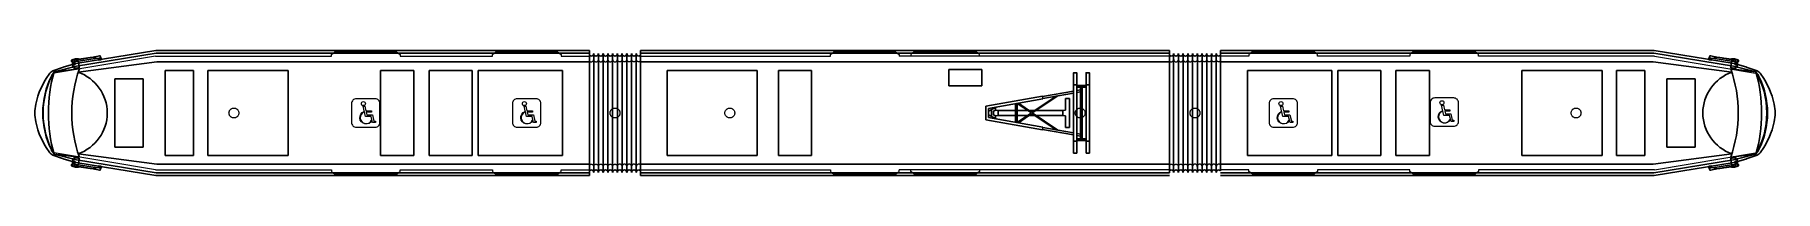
# Model space of a CAD drawing. Header units: metres. Extents: x -32.6 to 4.2, y -1.3 to 1.3.
import ezdxf

# ---------------------------------------------------------------- set-up
doc = ezdxf.new("R2010")
doc.units = ezdxf.units.M
doc.header["$MEASUREMENT"] = 0
doc.linetypes.add('DGN Style 2', pattern=[302.744489, 181.646694, -121.097796])

msp = doc.modelspace()

# ---------------------------------------------------------------- linework, layer by layer
at = {"color": 1, "linetype": 'DGN Style 2', "lineweight": 0}
for p, q in [((-30.008, 1.203), (-32.143, 0.843)), ((-19.76, 1.203), (-15.75, 1.203)), ((-12.6, 1.203), (-14.3, 1.203)), ((-8.59, 1.203), (-12.6, 1.203)), ((1.659, 1.203), (3.793, 0.843)), ((-30.008, -1.203), (-32.143, -0.843)), ((1.659, -1.203), (3.793, -0.843)), ((-19.76, -1.203), (-15.75, -1.203)), ((-12.6, -1.203), (-14.3, -1.203)), ((-8.59, -1.203), (-12.6, -1.203))]:
    msp.add_line(p, q, dxfattribs=at)
for p, q in [((-31.781, 1.114), (-31.782, 1.111)), ((-31.782, 1.111), (-31.782, 1.109)), ((-31.782, 1.109), (-31.782, 1.108)), ((-31.782, 1.108), (-31.782, 1.107)), ((-31.782, 1.107), (-31.782, 1.103)), ((-31.782, 1.103), (-31.782, 1.099)), ((-31.779, 1.117), (-31.781, 1.114)), ((-31.781, 1.114), (-31.781, 1.114)), ((-31.778, 1.119), (-31.779, 1.118)), ((-31.779, 1.118), (-31.779, 1.117)), ((-31.777, 1.12), (-31.778, 1.119)), ((-31.775, 1.122), (-31.777, 1.12)), ((-31.773, 1.123), (-31.775, 1.122)), ((-31.772, 1.124), (-31.773, 1.123)), ((-31.768, 1.125), (-31.772, 1.124)), ((-31.766, 1.125), (-31.768, 1.125)), ((-31.764, 1.126), (-31.766, 1.125)), ((-31.758, 1.126), (-31.764, 1.126)), ((-31.762, 1.111), (-31.763, 1.11)), ((-31.763, 1.11), (-31.763, 1.11)), ((-31.763, 1.11), (-31.763, 1.105)), ((-31.763, 1.105), (-31.762, 1.101)), ((-31.761, 1.114), (-31.762, 1.111)), ((-31.759, 1.119), (-31.761, 1.116)), ((-31.761, 1.116), (-31.761, 1.115)), ((-31.761, 1.115), (-31.761, 1.114)), ((-31.758, 1.12), (-31.759, 1.119)), ((-31.756, 1.126), (-31.758, 1.126)), ((-31.755, 1.123), (-31.758, 1.12)), ((-31.752, 1.126), (-31.756, 1.126)), ((-31.751, 1.125), (-31.755, 1.123)), ((-31.755, 1.123), (-31.755, 1.123)), ((-31.747, 1.127), (-31.752, 1.126)), ((-31.75, 1.125), (-31.751, 1.125)), ((-31.749, 1.125), (-31.75, 1.125)), ((-31.747, 1.126), (-31.749, 1.125)), ((-31.745, 1.127), (-31.747, 1.127)), ((-31.746, 1.126), (-31.747, 1.126)), ((-31.744, 1.127), (-31.746, 1.126)), ((-31.743, 1.128), (-31.745, 1.127)), ((-31.743, 1.127), (-31.744, 1.127)), ((-31.719, 1.139), (-31.743, 1.134)), ((-31.74, 1.128), (-31.743, 1.128)), ((-31.74, 1.127), (-31.743, 1.127)), ((-31.738, 1.123), (-31.743, 1.123)), ((-31.738, 1.129), (-31.74, 1.128)), ((-31.739, 1.127), (-31.74, 1.127)), ((-31.736, 1.127), (-31.739, 1.127)), ((-31.736, 1.129), (-31.738, 1.129)), ((-31.734, 1.124), (-31.738, 1.123)), ((-31.735, 1.13), (-31.736, 1.129)), ((-31.735, 1.127), (-31.736, 1.127)), ((-31.733, 1.131), (-31.735, 1.13)), ((-31.731, 1.127), (-31.735, 1.127)), ((-31.72, 1.125), (-31.734, 1.124)), ((-31.73, 1.132), (-31.733, 1.131)), ((-31.729, 1.127), (-31.731, 1.127)), ((-31.729, 1.132), (-31.73, 1.132)), ((-31.727, 1.134), (-31.729, 1.132)), ((-31.725, 1.128), (-31.729, 1.127)), ((-31.726, 1.134), (-31.727, 1.134)), ((-31.723, 1.136), (-31.726, 1.134)), ((-31.724, 1.128), (-31.725, 1.128)), ((-31.719, 1.129), (-31.724, 1.128)), ((-31.716, 1.137), (-31.723, 1.136)), ((-31.706, 1.126), (-31.72, 1.125)), ((-31.719, 1.126), (-31.72, 1.125)), ((-31.711, 1.141), (-31.719, 1.139)), ((-31.716, 1.129), (-31.719, 1.129)), ((-31.718, 1.127), (-31.719, 1.126)), ((-31.717, 1.128), (-31.718, 1.127)), ((-31.716, 1.128), (-31.717, 1.128)), ((-31.709, 1.138), (-31.716, 1.137)), ((-31.713, 1.13), (-31.716, 1.129)), ((-31.715, 1.129), (-31.716, 1.128)), ((-31.714, 1.129), (-31.715, 1.129)), ((-31.713, 1.13), (-31.714, 1.129)), ((-31.708, 1.131), (-31.713, 1.13)), ((-31.697, 1.143), (-31.711, 1.141)), ((-31.702, 1.139), (-31.709, 1.138)), ((-31.707, 1.131), (-31.708, 1.131)), ((-31.703, 1.132), (-31.707, 1.131)), ((-31.69, 1.128), (-31.706, 1.126)), ((-31.698, 1.134), (-31.703, 1.132)), ((-31.703, 1.132), (-31.703, 1.132)), ((-31.697, 1.139), (-31.702, 1.139)), ((-31.698, 1.127), (-31.699, 1.127)), ((-31.693, 1.136), (-31.698, 1.134)), ((-31.697, 1.129), (-31.698, 1.127)), ((-31.697, 1.143), (-31.685, 1.144)), ((-31.697, 1.143), (-31.697, 1.143)), ((-31.693, 1.139), (-31.697, 1.139)), ((-31.696, 1.131), (-31.697, 1.129)), ((-31.695, 1.131), (-31.696, 1.131)), ((-31.692, 1.134), (-31.695, 1.132)), ((-31.695, 1.132), (-31.695, 1.131)), ((-31.689, 1.138), (-31.693, 1.139)), ((-31.689, 1.138), (-31.693, 1.136)), ((-31.69, 1.136), (-31.692, 1.134)), ((-31.689, 1.137), (-31.69, 1.136)), ((-31.674, 1.129), (-31.69, 1.128)), ((-31.689, 1.138), (-31.689, 1.137)), ((-31.685, 1.144), (-31.685, 1.144)), ((-31.685, 1.144), (-31.681, 1.144)), ((-31.681, 1.144), (-31.681, 1.144)), ((-31.681, 1.144), (-31.679, 1.144)), ((-31.676, 1.144), (-31.679, 1.144)), ((-31.676, 1.144), (-31.664, 1.145)), ((-31.66, 1.131), (-31.674, 1.129)), ((-31.663, 1.145), (-31.664, 1.145)), ((-31.663, 1.145), (-31.658, 1.145)), ((-31.653, 1.131), (-31.66, 1.131)), ((-31.647, 1.145), (-31.658, 1.145)), ((-31.651, 1.132), (-31.653, 1.131)), ((-31.642, 1.133), (-31.651, 1.132)), ((-31.633, 1.144), (-31.647, 1.145)), ((-31.641, 1.133), (-31.642, 1.133)), ((-31.633, 1.134), (-31.641, 1.133)), ((-31.633, 1.144), (-31.633, 1.134)), ((-31.631, 1.134), (-31.633, 1.134)), ((-31.622, 1.136), (-31.631, 1.134)), ((-31.279, 1.151), (-31.63, 1.099)), ((-31.62, 1.136), (-31.622, 1.136)), ((-31.613, 1.137), (-31.62, 1.136)), ((-31.609, 1.138), (-31.613, 1.137)), ((-31.597, 1.139), (-31.609, 1.138)), ((-31.584, 1.141), (-31.597, 1.139)), ((-31.572, 1.143), (-31.584, 1.141)), ((-31.554, 1.145), (-31.572, 1.143)), ((-31.536, 1.148), (-31.554, 1.145)), ((-31.518, 1.151), (-31.536, 1.148)), ((-31.474, 1.157), (-31.518, 1.151)), ((-31.469, 1.158), (-31.474, 1.157)), ((-31.464, 1.159), (-31.469, 1.158)), ((-31.459, 1.16), (-31.464, 1.159)), ((-31.453, 1.161), (-31.459, 1.16)), ((-31.447, 1.162), (-31.453, 1.161)), ((-31.442, 1.163), (-31.447, 1.162)), ((-31.437, 1.164), (-31.442, 1.163)), ((-31.432, 1.165), (-31.437, 1.164)), ((-31.428, 1.165), (-31.432, 1.165)), ((-31.385, 1.172), (-31.428, 1.165)), ((-31.377, 1.173), (-31.385, 1.172)), ((-31.368, 1.175), (-31.377, 1.173)), ((-31.368, 1.175), (-31.321, 1.182)), ((-31.303, 1.184), (-31.321, 1.182)), ((-31.286, 1.187), (-31.303, 1.184)), ((-31.285, 1.187), (-31.286, 1.187)), ((-31.283, 1.186), (-31.285, 1.187)), ((-31.282, 1.188), (-31.283, 1.187)), ((-31.283, 1.187), (-31.283, 1.186)), ((-31.283, 1.186), (-31.283, 1.185)), ((-31.283, 1.185), (-31.283, 1.186)), ((-31.281, 1.183), (-31.283, 1.185)), ((-31.192, 1.208), (-31.282, 1.188)), ((-31.281, 1.183), (-31.281, 1.183)), ((-31.281, 1.183), (-31.281, 1.182)), ((-31.281, 1.182), (-31.277, 1.154)), ((-31.278, 1.151), (-31.279, 1.151)), ((-31.277, 1.152), (-31.278, 1.151)), ((-31.277, 1.154), (-31.277, 1.153)), ((-31.277, 1.153), (-31.277, 1.152)), ((-31.275, 1.151), (-31.277, 1.152)), ((-31.274, 1.151), (-31.275, 1.151)), ((-31.274, 1.151), (-31.194, 1.159)), ((-31.154, 1.155), (-31.21, 1.146)), ((-31.207, 1.152), (-31.21, 1.151)), ((-31.21, 1.146), (-31.21, 1.151)), ((-31.209, 1.137), (-31.21, 1.151)), ((-31.209, 1.132), (-31.21, 1.146)), ((-31.21, 1.132), (-31.21, 1.137)), ((-31.209, 1.137), (-31.21, 1.137)), ((-31.209, 1.132), (-31.21, 1.132)), ((-31.203, 1.125), (-31.21, 1.132)), ((-31.151, 1.141), (-31.209, 1.132)), ((-31.209, 1.132), (-31.209, 1.137)), ((-31.207, 1.152), (-31.207, 1.158)), ((-31.206, 1.148), (-31.207, 1.152)), ((-31.158, 1.156), (-31.206, 1.148)), ((-31.202, 1.115), (-31.203, 1.125)), ((-31.153, 1.123), (-31.202, 1.115)), ((-31.194, 1.159), (-31.184, 1.16)), ((-31.189, 1.209), (-31.192, 1.208)), ((-31.159, 1.159), (-31.162, 1.18)), ((-31.155, 1.16), (-31.159, 1.159)), ((-31.158, 1.156), (-31.159, 1.159)), ((-31.151, 1.146), (-31.155, 1.16)), ((-31.154, 1.155), (-31.155, 1.16)), ((-31.151, 1.141), (-31.154, 1.155)), ((-31.15, 1.141), (-31.154, 1.133)), ((-31.153, 1.123), (-31.154, 1.133)), ((-31.151, 1.141), (-31.151, 1.146)), ((-31.15, 1.141), (-31.151, 1.146)), ((-31.151, 1.146), (-31.151, 1.146)), ((-31.15, 1.141), (-31.151, 1.141)), ((-20.84, 1.325), (-20.84, -1.325)), ((-20.75, 1.255), (-20.75, -1.255)), ((-20.65, 1.255), (-20.65, -1.255)), ((-20.55, 1.255), (-20.55, -1.255)), ((-20.45, 1.255), (-20.45, -1.255)), ((-20.35, 1.255), (-20.35, -1.255)), ((-20.25, 1.255), (-20.25, -1.255)), ((-20.15, 1.255), (-20.15, -1.255)), ((-20.05, 1.255), (-20.05, -1.255)), ((-19.95, 1.255), (-19.95, -1.255)), ((-19.85, 1.255), (-19.85, -1.255)), ((-19.76, 1.325), (-19.76, -1.325)), ((-19.76, 1.325), (-8.59, 1.325)), ((-8.59, 1.325), (-8.59, -1.268)), ((-8.5, 1.255), (-8.5, -1.255)), ((-8.4, 1.255), (-8.4, -1.255)), ((-8.3, 1.255), (-8.3, -1.255)), ((-8.2, 1.255), (-8.2, -1.255)), ((-8.1, 1.255), (-8.1, -1.255)), ((-8, 1.255), (-8, -1.255)), ((-7.9, 1.255), (-7.9, -1.255)), ((-7.8, 1.255), (-7.8, -1.255)), ((-7.7, 1.255), (-7.7, -1.255)), ((-7.6, 1.255), (-7.6, -1.255)), ((-7.51, 1.325), (-7.51, -1.225)), ((2.8, 1.141), (2.801, 1.146)), ((2.8, 1.141), (2.804, 1.133)), ((2.8, 1.141), (2.801, 1.141)), ((2.801, 1.141), (2.805, 1.155)), ((2.801, 1.141), (2.802, 1.146)), ((2.801, 1.146), (2.802, 1.146)), ((2.801, 1.141), (2.859, 1.132)), ((2.802, 1.146), (2.805, 1.16)), ((2.803, 1.123), (2.804, 1.133)), ((2.803, 1.123), (2.853, 1.115)), ((2.805, 1.16), (2.809, 1.159)), ((2.805, 1.155), (2.805, 1.16)), ((2.805, 1.155), (2.86, 1.146)), ((2.808, 1.156), (2.809, 1.159)), ((2.808, 1.156), (2.857, 1.148)), ((2.809, 1.159), (2.813, 1.18)), ((2.845, 1.159), (2.834, 1.16)), ((2.839, 1.209), (2.843, 1.208)), ((2.843, 1.208), (2.932, 1.188)), ((2.924, 1.151), (2.845, 1.159)), ((2.853, 1.125), (2.86, 1.132)), ((2.853, 1.115), (2.853, 1.125)), ((2.857, 1.152), (2.858, 1.158)), ((2.857, 1.148), (2.857, 1.152)), ((2.857, 1.152), (2.861, 1.151)), ((2.859, 1.132), (2.86, 1.146)), ((2.859, 1.132), (2.86, 1.137)), ((2.859, 1.132), (2.86, 1.132)), ((2.86, 1.146), (2.861, 1.151)), ((2.86, 1.137), (2.861, 1.151)), ((2.86, 1.132), (2.861, 1.137)), ((2.86, 1.137), (2.861, 1.137)), ((2.924, 1.151), (2.926, 1.151)), ((2.926, 1.151), (2.927, 1.152)), ((2.931, 1.182), (2.927, 1.154)), ((2.927, 1.154), (2.927, 1.153)), ((2.927, 1.153), (2.927, 1.152)), ((2.927, 1.152), (2.928, 1.151)), ((2.928, 1.151), (2.929, 1.151)), ((2.929, 1.151), (3.281, 1.099)), ((2.932, 1.183), (2.931, 1.183)), ((2.931, 1.183), (2.931, 1.182)), ((2.932, 1.188), (2.933, 1.187)), ((2.932, 1.183), (2.933, 1.185)), ((2.933, 1.187), (2.933, 1.186)), ((2.933, 1.186), (2.933, 1.185)), ((2.933, 1.185), (2.934, 1.186)), ((2.934, 1.186), (2.935, 1.187)), ((2.935, 1.187), (2.936, 1.187)), ((2.936, 1.187), (2.953, 1.184)), ((2.953, 1.184), (2.971, 1.182)), ((3.019, 1.175), (2.971, 1.182)), ((3.019, 1.175), (3.027, 1.173)), ((3.027, 1.173), (3.036, 1.172)), ((3.036, 1.172), (3.078, 1.165)), ((3.078, 1.165), (3.083, 1.165)), ((3.083, 1.165), (3.087, 1.164)), ((3.087, 1.164), (3.092, 1.163)), ((3.092, 1.163), (3.098, 1.162)), ((3.098, 1.162), (3.103, 1.161)), ((3.103, 1.161), (3.109, 1.16)), ((3.109, 1.16), (3.114, 1.159)), ((3.114, 1.159), (3.119, 1.158)), ((3.119, 1.158), (3.124, 1.157)), ((3.124, 1.157), (3.168, 1.151)), ((3.168, 1.151), (3.186, 1.148)), ((3.186, 1.148), (3.205, 1.145)), ((3.205, 1.145), (3.222, 1.143)), ((3.222, 1.143), (3.235, 1.141)), ((3.235, 1.141), (3.247, 1.139)), ((3.247, 1.139), (3.259, 1.138)), ((3.259, 1.138), (3.263, 1.137)), ((3.263, 1.137), (3.27, 1.136)), ((3.27, 1.136), (3.272, 1.136)), ((3.272, 1.136), (3.281, 1.134)), ((3.281, 1.134), (3.283, 1.134)), ((3.284, 1.144), (3.283, 1.134)), ((3.283, 1.134), (3.292, 1.133)), ((3.284, 1.144), (3.297, 1.145)), ((3.292, 1.133), (3.301, 1.132)), ((3.292, 1.133), (3.292, 1.133)), ((3.297, 1.145), (3.309, 1.145)), ((3.301, 1.132), (3.304, 1.131)), ((3.304, 1.131), (3.31, 1.131)), ((3.313, 1.145), (3.309, 1.145)), ((3.31, 1.131), (3.324, 1.129)), ((3.313, 1.145), (3.314, 1.145)), ((3.326, 1.144), (3.314, 1.145)), ((3.324, 1.129), (3.341, 1.128)), ((3.326, 1.144), (3.329, 1.144)), ((3.331, 1.144), (3.329, 1.144)), ((3.331, 1.144), (3.332, 1.144)), ((3.336, 1.144), (3.332, 1.144)), ((3.336, 1.144), (3.336, 1.144)), ((3.347, 1.143), (3.336, 1.144)), ((3.339, 1.138), (3.343, 1.139)), ((3.339, 1.138), (3.339, 1.137)), ((3.339, 1.138), (3.344, 1.136)), ((3.339, 1.137), (3.34, 1.136)), ((3.34, 1.136), (3.343, 1.134)), ((3.341, 1.128), (3.356, 1.126)), ((3.343, 1.139), (3.348, 1.139)), ((3.343, 1.134), (3.345, 1.132)), ((3.344, 1.136), (3.349, 1.134)), ((3.345, 1.132), (3.345, 1.131)), ((3.345, 1.131), (3.346, 1.131)), ((3.346, 1.131), (3.347, 1.129)), ((3.347, 1.143), (3.348, 1.143)), ((3.347, 1.129), (3.349, 1.127)), ((3.348, 1.143), (3.361, 1.141)), ((3.348, 1.139), (3.352, 1.139)), ((3.349, 1.134), (3.353, 1.132)), ((3.349, 1.127), (3.349, 1.127)), ((3.352, 1.139), (3.359, 1.138)), ((3.353, 1.132), (3.358, 1.131)), ((3.353, 1.132), (3.353, 1.132)), ((3.356, 1.126), (3.371, 1.125)), ((3.358, 1.131), (3.363, 1.13)), ((3.358, 1.131), (3.358, 1.131)), ((3.359, 1.138), (3.366, 1.137)), ((3.361, 1.141), (3.369, 1.139)), ((3.363, 1.13), (3.366, 1.129)), ((3.363, 1.13), (3.365, 1.129)), ((3.365, 1.129), (3.366, 1.129)), ((3.366, 1.137), (3.373, 1.136)), ((3.366, 1.129), (3.369, 1.129)), ((3.366, 1.129), (3.367, 1.128)), ((3.367, 1.128), (3.368, 1.128)), ((3.368, 1.128), (3.369, 1.127)), ((3.369, 1.139), (3.393, 1.134)), ((3.369, 1.129), (3.374, 1.128)), ((3.369, 1.127), (3.37, 1.126)), ((3.37, 1.126), (3.371, 1.125)), ((3.371, 1.125), (3.384, 1.124)), ((3.373, 1.136), (3.376, 1.134)), ((3.374, 1.128), (3.375, 1.128)), ((3.375, 1.128), (3.38, 1.127)), ((3.376, 1.134), (3.377, 1.134)), ((3.377, 1.134), (3.38, 1.132)), ((3.38, 1.132), (3.383, 1.131)), ((3.38, 1.132), (3.38, 1.132)), ((3.38, 1.127), (3.381, 1.127)), ((3.381, 1.127), (3.385, 1.127)), ((3.383, 1.131), (3.385, 1.13)), ((3.384, 1.124), (3.389, 1.123)), ((3.385, 1.13), (3.386, 1.129)), ((3.385, 1.127), (3.386, 1.127)), ((3.386, 1.129), (3.388, 1.129)), ((3.386, 1.127), (3.389, 1.127)), ((3.388, 1.129), (3.391, 1.128)), ((3.389, 1.127), (3.39, 1.127)), ((3.389, 1.123), (3.393, 1.123)), ((3.39, 1.127), (3.393, 1.127)), ((3.391, 1.128), (3.393, 1.128)), ((3.393, 1.128), (3.395, 1.127)), ((3.393, 1.127), (3.395, 1.127)), ((3.395, 1.127), (3.397, 1.127)), ((3.395, 1.127), (3.396, 1.126)), ((3.396, 1.126), (3.397, 1.126)), ((3.397, 1.127), (3.402, 1.126)), ((3.397, 1.126), (3.399, 1.125)), ((3.399, 1.125), (3.401, 1.125)), ((3.401, 1.125), (3.401, 1.125)), ((3.401, 1.125), (3.405, 1.123)), ((3.402, 1.126), (3.407, 1.126)), ((3.405, 1.123), (3.405, 1.123)), ((3.405, 1.123), (3.409, 1.12)), ((3.407, 1.126), (3.409, 1.126)), ((3.409, 1.126), (3.414, 1.126)), ((3.409, 1.12), (3.409, 1.119)), ((3.409, 1.119), (3.411, 1.116)), ((3.411, 1.116), (3.411, 1.115)), ((3.411, 1.115), (3.412, 1.114)), ((3.412, 1.114), (3.413, 1.111)), ((3.413, 1.111), (3.413, 1.11)), ((3.413, 1.11), (3.413, 1.11)), ((3.413, 1.11), (3.413, 1.105)), ((3.413, 1.105), (3.413, 1.101)), ((3.414, 1.126), (3.416, 1.125)), ((3.416, 1.125), (3.418, 1.125)), ((3.418, 1.125), (3.422, 1.124)), ((3.422, 1.124), (3.423, 1.123)), ((3.423, 1.123), (3.425, 1.122)), ((3.425, 1.122), (3.428, 1.12)), ((3.428, 1.12), (3.428, 1.119)), ((3.428, 1.119), (3.429, 1.118)), ((3.429, 1.118), (3.43, 1.117)), ((3.43, 1.117), (3.431, 1.114)), ((3.431, 1.114), (3.432, 1.111)), ((3.431, 1.114), (3.431, 1.114)), ((3.432, 1.111), (3.432, 1.109)), ((3.432, 1.109), (3.432, 1.108)), ((3.432, 1.108), (3.433, 1.107)), ((3.433, 1.103), (3.432, 1.099)), ((3.433, 1.107), (3.433, 1.103)), ((-32.149, 0.872), (-31.677, 0.988)), ((-32.149, 0.872), (-31.615, 0.933)), ((-31.782, 1.099), (-31.78, 1.094)), ((-31.78, 1.094), (-31.779, 1.094)), ((-31.779, 1.094), (-31.777, 1.091)), ((-31.777, 1.091), (-31.776, 1.089)), ((-31.776, 1.089), (-31.775, 1.088)), ((-31.773, 1.086), (-31.775, 1.088)), ((-31.773, 1.086), (-31.773, 1.086)), ((-31.771, 1.083), (-31.773, 1.086)), ((-31.769, 1.081), (-31.771, 1.083)), ((-31.766, 1.078), (-31.769, 1.081)), ((-31.766, 1.079), (-31.766, 1.077)), ((-31.766, 1.077), (-31.761, 1.072)), ((-31.762, 1.101), (-31.762, 1.099)), ((-31.762, 1.099), (-31.761, 1.097)), ((-31.761, 1.097), (-31.759, 1.095)), ((-31.761, 1.072), (-31.76, 1.07)), ((-31.76, 1.07), (-31.757, 1.065)), ((-31.76, 1.07), (-31.758, 1.041)), ((-31.759, 1.095), (-31.759, 1.094)), ((-31.756, 1.091), (-31.759, 1.094)), ((-31.758, 1.041), (-31.753, 0.995)), ((-31.757, 1.065), (-31.756, 1.063)), ((-31.755, 1.09), (-31.756, 1.091)), ((-31.756, 1.063), (-31.752, 1.056)), ((-31.754, 1.089), (-31.755, 1.09)), ((-31.752, 1.087), (-31.754, 1.089)), ((-31.752, 1.087), (-31.752, 1.087)), ((-31.749, 1.084), (-31.752, 1.087)), ((-31.752, 1.056), (-31.748, 1.047)), ((-31.748, 1.083), (-31.749, 1.084)), ((-31.747, 1.083), (-31.748, 1.083)), ((-31.748, 1.047), (-31.746, 1.042)), ((-31.744, 1.08), (-31.747, 1.083)), ((-31.746, 1.042), (-31.744, 1.036)), ((-31.743, 1.079), (-31.744, 1.08)), ((-31.744, 1.036), (-31.742, 1.03)), ((-31.737, 1.072), (-31.743, 1.079)), ((-31.742, 1.03), (-31.741, 1.024)), ((-31.741, 1.024), (-31.74, 1.017)), ((-31.726, 1.017), (-31.74, 1.017)), ((-31.737, 1.072), (-31.732, 1.065)), ((-31.681, 1.093), (-31.732, 1.09)), ((-31.732, 1.065), (-31.727, 1.057)), ((-31.73, 1.09), (-31.73, 1.087)), ((-31.73, 1.087), (-31.73, 1.085)), ((-31.73, 1.085), (-31.73, 1.083)), ((-31.73, 1.083), (-31.73, 1.081)), ((-31.73, 1.081), (-31.73, 1.071)), ((-31.73, 1.071), (-31.728, 1.067)), ((-31.728, 1.067), (-31.725, 1.061)), ((-31.727, 1.057), (-31.723, 1.049)), ((-31.711, 1.019), (-31.726, 1.017)), ((-31.725, 1.061), (-31.724, 1.059)), ((-31.724, 1.059), (-31.72, 1.05)), ((-31.72, 1.05), (-31.723, 1.049)), ((-31.723, 1.049), (-31.72, 1.043)), ((-31.718, 1.05), (-31.72, 1.05)), ((-31.719, 1.043), (-31.717, 1.038)), ((-31.715, 1.049), (-31.718, 1.05)), ((-31.716, 1.037), (-31.714, 1.032)), ((-31.713, 1.048), (-31.715, 1.049)), ((-31.714, 1.031), (-31.712, 1.026)), ((-31.712, 1.048), (-31.713, 1.048)), ((-31.711, 1.048), (-31.712, 1.048)), ((-31.712, 1.026), (-31.712, 1.025)), ((-31.712, 1.025), (-31.711, 1.022)), ((-31.711, 1.091), (-31.711, 1.09)), ((-31.711, 1.09), (-31.711, 1.088)), ((-31.711, 1.088), (-31.711, 1.084)), ((-31.711, 1.084), (-31.711, 1.081)), ((-31.711, 1.081), (-31.711, 1.071)), ((-31.711, 1.071), (-31.711, 1.066)), ((-31.711, 1.066), (-31.711, 1.065)), ((-31.711, 1.065), (-31.711, 1.059)), ((-31.711, 1.059), (-31.711, 1.057)), ((-31.711, 1.057), (-31.711, 1.053)), ((-31.711, 1.053), (-31.711, 1.049)), ((-31.711, 1.049), (-31.711, 1.048)), ((-31.711, 1.048), (-31.711, 1.046)), ((-31.711, 1.046), (-31.711, 1.045)), ((-31.711, 1.045), (-31.711, 1.044)), ((-31.711, 1.044), (-31.711, 1.019)), ((-31.711, 1.022), (-31.711, 1.019)), ((-31.703, 0.95), (-31.707, 0.951)), ((-31.698, 0.95), (-31.705, 0.95)), ((-31.693, 0.95), (-31.698, 0.95)), ((-31.693, 0.95), (-31.659, 0.951)), ((-31.679, 1.093), (-31.681, 1.093)), ((-31.677, 1.093), (-31.679, 1.093)), ((-31.674, 1.094), (-31.677, 1.093)), ((-31.67, 1.094), (-31.674, 1.094)), ((-31.667, 1.094), (-31.67, 1.094)), ((-31.662, 1.095), (-31.667, 1.094)), ((-31.665, 0.95), (-31.665, 0.95)), ((-31.658, 1.096), (-31.662, 1.095)), ((-31.654, 0.951), (-31.659, 0.951)), ((-31.653, 1.096), (-31.658, 1.096)), ((-31.647, 0.952), (-31.654, 0.951)), ((-31.648, 1.097), (-31.653, 1.096)), ((-31.643, 1.098), (-31.648, 1.097)), ((-31.62, 0.956), (-31.647, 0.952)), ((-31.63, 1.099), (-31.643, 1.098)), ((-31.639, 0.862), (-29.98, 1.085)), ((-31.63, 1.099), (-31.62, 0.956)), ((-29.801, -0.9), (-29.801, 0.9)), ((-29.801, 0.9), (-29.201, 0.9)), ((-29.201, 0.9), (-29.201, -0.9)), ((-28.901, 0.9), (-27.201, 0.9)), ((-28.901, 0.9), (-28.901, -0.9)), ((-27.201, 0.9), (-27.201, -0.9)), ((-25.251, 0.9), (-25.251, -0.9)), ((-24.546, 0.9), (-25.251, 0.9)), ((-24.546, 0.9), (-24.546, -0.9)), ((-23.319, 0.9), (-24.225, 0.9)), ((-24.225, 0.9), (-24.225, -0.9)), ((-23.319, 0.9), (-23.319, -0.9)), ((-23.19, 0.9), (-23.19, -0.9)), ((-21.41, 0.9), (-23.19, 0.9)), ((-21.41, 0.9), (-21.41, -0.9)), ((-19.2, 0.9), (-17.3, 0.9)), ((-16.85, 0.9), (-16.15, 0.9)), ((-13.25, 0.572), (-13.25, 0.918)), ((-13.25, 0.918), (-12.55, 0.918)), ((-12.55, 0.572), (-12.55, 0.918)), ((-6.94, 0.9), (-6.94, -0.9)), ((-6.94, 0.9), (-5.16, 0.9)), ((-5.16, 0.9), (-5.16, -0.9)), ((-5.031, 0.9), (-5.031, -0.9)), ((-5.031, 0.9), (-4.125, 0.9)), ((-4.125, 0.9), (-4.125, -0.9)), ((-3.804, 0.9), (-3.804, -0.9)), ((-3.804, 0.9), (-3.099, 0.9)), ((-3.099, 0.9), (-3.099, -0.9)), ((0.551, 0.9), (-1.149, 0.9)), ((-1.149, 0.9), (-1.149, -0.9)), ((0.551, 0.9), (0.551, -0.9)), ((0.851, 0.9), (0.851, -0.9)), ((1.451, 0.9), (0.851, 0.9)), ((1.451, -0.9), (1.451, 0.9)), ((3.289, 0.862), (1.63, 1.085)), ((3.799, 0.872), (3.265, 0.933)), ((3.281, 1.099), (3.271, 0.956)), ((3.271, 0.956), (3.297, 0.952)), ((3.281, 1.099), (3.293, 1.098)), ((3.293, 1.098), (3.298, 1.097)), ((3.297, 0.952), (3.304, 0.951)), ((3.298, 1.097), (3.303, 1.096)), ((3.303, 1.096), (3.308, 1.096)), ((3.304, 0.951), (3.309, 0.951)), ((3.308, 1.096), (3.313, 1.095)), ((3.343, 0.95), (3.309, 0.951)), ((3.313, 1.095), (3.317, 1.094)), ((3.316, 0.95), (3.316, 0.95)), ((3.317, 1.094), (3.321, 1.094)), ((3.321, 1.094), (3.324, 1.094)), ((3.324, 1.094), (3.327, 1.093)), ((3.327, 1.093), (3.33, 1.093)), ((3.799, 0.872), (3.327, 0.988)), ((3.33, 1.093), (3.332, 1.093)), ((3.332, 1.093), (3.382, 1.09)), ((3.343, 0.95), (3.348, 0.95)), ((3.348, 0.95), (3.356, 0.95)), ((3.354, 0.95), (3.357, 0.951)), ((3.361, 1.091), (3.361, 1.09)), ((3.361, 1.09), (3.361, 1.088)), ((3.361, 1.088), (3.362, 1.084)), ((3.362, 1.057), (3.361, 1.053)), ((3.361, 1.053), (3.361, 1.049)), ((3.361, 1.049), (3.361, 1.048)), ((3.361, 1.048), (3.361, 1.046)), ((3.361, 1.048), (3.362, 1.048)), ((3.361, 1.046), (3.361, 1.045)), ((3.361, 1.045), (3.361, 1.044)), ((3.361, 1.044), (3.361, 1.019)), ((3.362, 1.022), (3.361, 1.019)), ((3.361, 1.019), (3.376, 1.017)), ((3.362, 1.084), (3.362, 1.081)), ((3.362, 1.081), (3.362, 1.071)), ((3.362, 1.071), (3.362, 1.066)), ((3.362, 1.066), (3.362, 1.065)), ((3.362, 1.065), (3.362, 1.059)), ((3.362, 1.059), (3.362, 1.057)), ((3.362, 1.048), (3.363, 1.048)), ((3.363, 1.026), (3.362, 1.025)), ((3.362, 1.025), (3.362, 1.022)), ((3.363, 1.048), (3.365, 1.049)), ((3.364, 1.031), (3.363, 1.026)), ((3.365, 1.049), (3.368, 1.05)), ((3.367, 1.037), (3.365, 1.032)), ((3.37, 1.043), (3.367, 1.038)), ((3.368, 1.05), (3.371, 1.05)), ((3.373, 1.049), (3.37, 1.043)), ((3.375, 1.059), (3.371, 1.05)), ((3.371, 1.05), (3.373, 1.049)), ((3.377, 1.057), (3.373, 1.049)), ((3.379, 1.067), (3.375, 1.061)), ((3.375, 1.061), (3.375, 1.059)), ((3.376, 1.017), (3.39, 1.017)), ((3.382, 1.065), (3.377, 1.057)), ((3.38, 1.071), (3.379, 1.067)), ((3.38, 1.09), (3.38, 1.087)), ((3.38, 1.087), (3.38, 1.085)), ((3.38, 1.085), (3.38, 1.083)), ((3.38, 1.083), (3.38, 1.081)), ((3.38, 1.081), (3.38, 1.071)), ((3.388, 1.072), (3.382, 1.065)), ((3.388, 1.072), (3.394, 1.079)), ((3.391, 1.024), (3.39, 1.017)), ((3.392, 1.03), (3.391, 1.024)), ((3.394, 1.036), (3.393, 1.03)), ((3.394, 1.079), (3.395, 1.08)), ((3.396, 1.042), (3.394, 1.036)), ((3.395, 1.08), (3.398, 1.083)), ((3.398, 1.047), (3.396, 1.042)), ((3.398, 1.083), (3.399, 1.084)), ((3.398, 1.083), (3.398, 1.083)), ((3.402, 1.056), (3.398, 1.047)), ((3.399, 1.084), (3.402, 1.087)), ((3.402, 1.087), (3.403, 1.087)), ((3.406, 1.063), (3.402, 1.056)), ((3.403, 1.087), (3.404, 1.089)), ((3.408, 1.041), (3.403, 0.995)), ((3.404, 1.089), (3.406, 1.09)), ((3.406, 1.09), (3.407, 1.091)), ((3.407, 1.065), (3.406, 1.063)), ((3.407, 1.091), (3.409, 1.094)), ((3.41, 1.07), (3.407, 1.065)), ((3.41, 1.07), (3.408, 1.041)), ((3.41, 1.095), (3.409, 1.094)), ((3.411, 1.097), (3.41, 1.095)), ((3.411, 1.072), (3.41, 1.07)), ((3.412, 1.099), (3.411, 1.097)), ((3.416, 1.077), (3.411, 1.072)), ((3.413, 1.101), (3.412, 1.099)), ((3.417, 1.079), (3.416, 1.077)), ((3.417, 1.078), (3.419, 1.081)), ((3.419, 1.081), (3.421, 1.083)), ((3.421, 1.083), (3.423, 1.086)), ((3.423, 1.086), (3.425, 1.088)), ((3.423, 1.086), (3.423, 1.086)), ((3.426, 1.089), (3.425, 1.088)), ((3.428, 1.091), (3.426, 1.089)), ((3.429, 1.094), (3.428, 1.091)), ((3.43, 1.094), (3.429, 1.094)), ((3.432, 1.099), (3.43, 1.094)), ((-30.868, -0.725), (-30.868, 0.725)), ((-30.868, 0.725), (-30.268, 0.725)), ((-30.268, 0.725), (-30.268, -0.725)), ((-13.25, 0.572), (-12.55, 0.572)), ((-10.613, 0.462), (-11.268, 0.346)), ((-10.613, 0.42), (-11.261, 0.305)), ((-10.613, 0.593), (-10.546, 0.593)), ((-10.546, 0.583), (-10.349, 0.583)), ((-10.546, 0.546), (-10.349, 0.546)), ((-10.466, 0.488), (-10.546, 0.473)), ((-10.466, 0.446), (-10.546, 0.432)), ((-10.466, 0.546), (-10.466, -0.546)), ((-10.43, 0.546), (-10.43, -0.546)), ((-10.349, 0.593), (-10.281, 0.593)), ((1.918, 0.725), (1.918, -0.725)), ((2.518, 0.725), (1.918, 0.725)), ((2.518, -0.725), (2.518, 0.725)), ((-12.469, 0.142), (-11.27, 0.354)), ((-12.469, -0.142), (-12.469, 0.142)), ((-11.26, 0.297), (-12.409, 0.094)), ((-12.409, 0.036), (-12.248, 0.122)), ((-12.409, 0.094), (-12.409, -0.094)), ((-12.347, 0.069), (-12.347, -0.069)), ((-12.262, 0.06), (-12.305, 0.036)), ((-12.305, 0.036), (-12.305, -0.036)), ((-12.262, 0.114), (-12.262, 0.06)), ((-12.262, 0.06), (-12.208, 0.054)), ((-12.208, 0.054), (-11.844, 0.054)), ((-12.208, 0.054), (-12.208, -0.054)), ((-11.844, 0.193), (-11.844, -0.193)), ((-11.807, 0.2), (-11.807, -0.2)), ((-11.807, 0.054), (-11.583, 0.054)), ((-11.803, 0.201), (-11.502, 0)), ((-11.78, 0.205), (-11.493, 0.012)), ((-11.555, 0.054), (-11.43, 0.054)), ((-11.493, 0.012), (-10.979, 0.355)), ((-11.486, 0), (-10.945, 0.361)), ((-11.405, 0.054), (-10.839, 0.054)), ((-11.27, 0.354), (-11.26, 0.297)), ((-10.785, 0.06), (-10.839, 0.054)), ((-10.839, 0.054), (-10.839, -0.054)), ((-10.785, 0.06), (-10.785, 0.305)), ((-10.785, 0.305), (-10.701, 0.305)), ((-10.701, 0.305), (-10.701, -0.305)), ((-12.469, -0.142), (-11.27, -0.354)), ((-12.409, -0.036), (-12.248, -0.122)), ((-11.26, -0.297), (-12.409, -0.094)), ((-12.262, -0.06), (-12.305, -0.036)), ((-12.262, -0.06), (-12.208, -0.054)), ((-12.262, -0.114), (-12.262, -0.06)), ((-12.208, -0.054), (-11.844, -0.054)), ((-11.807, -0.054), (-11.583, -0.054)), ((-11.803, -0.201), (-11.502, 0)), ((-11.78, -0.205), (-11.493, -0.012)), ((-11.555, -0.054), (-11.43, -0.054)), ((-11.493, -0.012), (-10.979, -0.355)), ((-11.486, 0), (-10.945, -0.361)), ((-11.405, -0.054), (-10.839, -0.054)), ((-11.27, -0.354), (-11.26, -0.297)), ((-10.613, -0.462), (-11.268, -0.346)), ((-10.613, -0.42), (-11.261, -0.305)), ((-10.785, -0.06), (-10.839, -0.054)), ((-10.785, -0.06), (-10.785, -0.305)), ((-10.785, -0.305), (-10.701, -0.305)), ((-30.868, -0.725), (-30.268, -0.725)), ((-10.613, -0.593), (-10.546, -0.593)), ((-10.466, -0.446), (-10.546, -0.432)), ((-10.466, -0.488), (-10.546, -0.473)), ((-10.546, -0.546), (-10.349, -0.546)), ((-10.546, -0.583), (-10.349, -0.583)), ((-10.349, -0.593), (-10.281, -0.593)), ((2.518, -0.725), (1.918, -0.725)), ((-32.149, -0.872), (-31.615, -0.933)), ((-32.149, -0.872), (-31.677, -0.988)), ((-31.782, -1.099), (-31.78, -1.094)), ((-31.782, -1.103), (-31.782, -1.099)), ((-31.78, -1.094), (-31.779, -1.094)), ((-31.779, -1.094), (-31.777, -1.091)), ((-31.777, -1.091), (-31.776, -1.089)), ((-31.776, -1.089), (-31.775, -1.088)), ((-31.773, -1.086), (-31.775, -1.088)), ((-31.771, -1.083), (-31.773, -1.086)), ((-31.773, -1.086), (-31.773, -1.086)), ((-31.769, -1.081), (-31.771, -1.083)), ((-31.766, -1.078), (-31.769, -1.081)), ((-31.766, -1.077), (-31.761, -1.072)), ((-31.766, -1.079), (-31.766, -1.077)), ((-31.763, -1.105), (-31.762, -1.101)), ((-31.762, -1.099), (-31.761, -1.097)), ((-31.762, -1.101), (-31.762, -1.099)), ((-31.761, -1.072), (-31.76, -1.07)), ((-31.761, -1.097), (-31.759, -1.095)), ((-31.76, -1.07), (-31.758, -1.041)), ((-31.76, -1.07), (-31.757, -1.065)), ((-31.756, -1.091), (-31.759, -1.094)), ((-31.759, -1.095), (-31.759, -1.094)), ((-31.758, -1.041), (-31.753, -0.995)), ((-31.757, -1.065), (-31.756, -1.063)), ((-31.756, -1.063), (-31.752, -1.056)), ((-31.755, -1.09), (-31.756, -1.091)), ((-31.754, -1.089), (-31.755, -1.09)), ((-31.752, -1.087), (-31.754, -1.089)), ((-31.752, -1.056), (-31.748, -1.047)), ((-31.749, -1.084), (-31.752, -1.087)), ((-31.752, -1.087), (-31.752, -1.087)), ((-31.748, -1.083), (-31.749, -1.084)), ((-31.748, -1.047), (-31.746, -1.042)), ((-31.747, -1.083), (-31.748, -1.083)), ((-31.744, -1.08), (-31.747, -1.083)), ((-31.746, -1.042), (-31.744, -1.036)), ((-31.744, -1.036), (-31.742, -1.03)), ((-31.743, -1.079), (-31.744, -1.08)), ((-31.737, -1.072), (-31.743, -1.079)), ((-31.742, -1.03), (-31.741, -1.024)), ((-31.741, -1.024), (-31.74, -1.017)), ((-31.726, -1.017), (-31.74, -1.017)), ((-31.737, -1.072), (-31.732, -1.065)), ((-31.732, -1.065), (-31.727, -1.057)), ((-31.681, -1.093), (-31.732, -1.09)), ((-31.73, -1.071), (-31.728, -1.067)), ((-31.73, -1.081), (-31.73, -1.071)), ((-31.73, -1.083), (-31.73, -1.081)), ((-31.73, -1.085), (-31.73, -1.083)), ((-31.73, -1.087), (-31.73, -1.085)), ((-31.73, -1.09), (-31.73, -1.087)), ((-31.728, -1.067), (-31.725, -1.061)), ((-31.727, -1.057), (-31.723, -1.049)), ((-31.711, -1.019), (-31.726, -1.017)), ((-31.725, -1.061), (-31.724, -1.059)), ((-31.724, -1.059), (-31.72, -1.05)), ((-31.723, -1.049), (-31.72, -1.043)), ((-31.72, -1.05), (-31.723, -1.049)), ((-31.718, -1.05), (-31.72, -1.05)), ((-31.719, -1.043), (-31.717, -1.038)), ((-31.715, -1.049), (-31.718, -1.05)), ((-31.716, -1.037), (-31.714, -1.032)), ((-31.713, -1.048), (-31.715, -1.049)), ((-31.714, -1.031), (-31.712, -1.026)), ((-31.712, -1.048), (-31.713, -1.048)), ((-31.712, -1.025), (-31.711, -1.022)), ((-31.712, -1.026), (-31.712, -1.025)), ((-31.711, -1.048), (-31.712, -1.048)), ((-31.711, -1.022), (-31.711, -1.019)), ((-31.711, -1.044), (-31.711, -1.019)), ((-31.711, -1.045), (-31.711, -1.044)), ((-31.711, -1.046), (-31.711, -1.045)), ((-31.711, -1.048), (-31.711, -1.046)), ((-31.711, -1.049), (-31.711, -1.048)), ((-31.711, -1.053), (-31.711, -1.049)), ((-31.711, -1.057), (-31.711, -1.053)), ((-31.711, -1.059), (-31.711, -1.057)), ((-31.711, -1.065), (-31.711, -1.059)), ((-31.711, -1.066), (-31.711, -1.065)), ((-31.711, -1.071), (-31.711, -1.066)), ((-31.711, -1.081), (-31.711, -1.071)), ((-31.711, -1.084), (-31.711, -1.081)), ((-31.711, -1.088), (-31.711, -1.084)), ((-31.711, -1.09), (-31.711, -1.088)), ((-31.711, -1.091), (-31.711, -1.09)), ((-31.703, -0.95), (-31.707, -0.951)), ((-31.698, -0.95), (-31.705, -0.95)), ((-31.693, -0.95), (-31.698, -0.95)), ((-31.693, -0.95), (-31.659, -0.951)), ((-31.679, -1.093), (-31.681, -1.093)), ((-31.677, -1.093), (-31.679, -1.093)), ((-31.674, -1.094), (-31.677, -1.093)), ((-31.67, -1.094), (-31.674, -1.094)), ((-31.667, -1.094), (-31.67, -1.094)), ((-31.662, -1.095), (-31.667, -1.094)), ((-31.665, -0.95), (-31.665, -0.95)), ((-31.658, -1.096), (-31.662, -1.095)), ((-31.654, -0.951), (-31.659, -0.951)), ((-31.653, -1.096), (-31.658, -1.096)), ((-31.647, -0.952), (-31.654, -0.951)), ((-31.648, -1.097), (-31.653, -1.096)), ((-31.643, -1.098), (-31.648, -1.097)), ((-31.62, -0.956), (-31.647, -0.952)), ((-31.63, -1.099), (-31.643, -1.098)), ((-31.639, -0.862), (-29.98, -1.085)), ((-31.63, -1.099), (-31.62, -0.956)), ((-31.279, -1.151), (-31.63, -1.099)), ((-29.801, -0.9), (-29.201, -0.9)), ((-28.901, -0.9), (-27.201, -0.9)), ((-24.546, -0.9), (-25.251, -0.9)), ((-23.319, -0.9), (-24.225, -0.9)), ((-21.41, -0.9), (-23.19, -0.9)), ((-19.2, -0.9), (-17.3, -0.9)), ((-16.85, -0.9), (-16.15, -0.9)), ((-10.613, -0.85), (-10.546, -0.85)), ((-10.349, -0.85), (-10.281, -0.85)), ((-6.94, -0.9), (-5.16, -0.9)), ((-5.031, -0.9), (-4.125, -0.9)), ((-3.804, -0.9), (-3.099, -0.9)), ((0.551, -0.9), (-1.149, -0.9)), ((1.451, -0.9), (0.851, -0.9)), ((3.289, -0.862), (1.63, -1.085)), ((2.929, -1.151), (3.281, -1.099)), ((3.799, -0.872), (3.265, -0.933)), ((3.271, -0.956), (3.297, -0.952)), ((3.281, -1.099), (3.271, -0.956)), ((3.281, -1.099), (3.293, -1.098)), ((3.293, -1.098), (3.298, -1.097)), ((3.297, -0.952), (3.304, -0.951)), ((3.298, -1.097), (3.303, -1.096)), ((3.303, -1.096), (3.308, -1.096)), ((3.304, -0.951), (3.309, -0.951)), ((3.308, -1.096), (3.313, -1.095)), ((3.343, -0.95), (3.309, -0.951)), ((3.313, -1.095), (3.317, -1.094)), ((3.316, -0.95), (3.316, -0.95)), ((3.317, -1.094), (3.321, -1.094)), ((3.321, -1.094), (3.324, -1.094)), ((3.324, -1.094), (3.327, -1.093)), ((3.799, -0.872), (3.327, -0.988)), ((3.327, -1.093), (3.33, -1.093)), ((3.33, -1.093), (3.332, -1.093)), ((3.332, -1.093), (3.382, -1.09)), ((3.343, -0.95), (3.348, -0.95)), ((3.348, -0.95), (3.356, -0.95)), ((3.354, -0.95), (3.357, -0.951)), ((3.361, -1.019), (3.376, -1.017)), ((3.362, -1.022), (3.361, -1.019)), ((3.361, -1.044), (3.361, -1.019)), ((3.361, -1.045), (3.361, -1.044)), ((3.361, -1.046), (3.361, -1.045)), ((3.361, -1.048), (3.361, -1.046)), ((3.361, -1.049), (3.361, -1.048)), ((3.361, -1.048), (3.362, -1.048)), ((3.361, -1.053), (3.361, -1.049)), ((3.362, -1.057), (3.361, -1.053)), ((3.361, -1.088), (3.362, -1.084)), ((3.361, -1.09), (3.361, -1.088)), ((3.361, -1.091), (3.361, -1.09)), ((3.362, -1.025), (3.362, -1.022)), ((3.363, -1.026), (3.362, -1.025)), ((3.362, -1.048), (3.363, -1.048)), ((3.362, -1.059), (3.362, -1.057)), ((3.362, -1.065), (3.362, -1.059)), ((3.362, -1.066), (3.362, -1.065)), ((3.362, -1.071), (3.362, -1.066)), ((3.362, -1.081), (3.362, -1.071)), ((3.362, -1.084), (3.362, -1.081)), ((3.364, -1.031), (3.363, -1.026)), ((3.363, -1.048), (3.365, -1.049)), ((3.367, -1.037), (3.365, -1.032)), ((3.365, -1.049), (3.368, -1.05)), ((3.37, -1.043), (3.367, -1.038)), ((3.368, -1.05), (3.371, -1.05)), ((3.373, -1.049), (3.37, -1.043)), ((3.371, -1.05), (3.373, -1.049)), ((3.375, -1.059), (3.371, -1.05)), ((3.377, -1.057), (3.373, -1.049)), ((3.375, -1.061), (3.375, -1.059)), ((3.379, -1.067), (3.375, -1.061)), ((3.376, -1.017), (3.39, -1.017)), ((3.382, -1.065), (3.377, -1.057)), ((3.38, -1.071), (3.379, -1.067)), ((3.38, -1.081), (3.38, -1.071)), ((3.38, -1.083), (3.38, -1.081)), ((3.38, -1.085), (3.38, -1.083)), ((3.38, -1.087), (3.38, -1.085)), ((3.38, -1.09), (3.38, -1.087)), ((3.388, -1.072), (3.382, -1.065)), ((3.388, -1.072), (3.394, -1.079)), ((3.391, -1.024), (3.39, -1.017)), ((3.392, -1.03), (3.391, -1.024)), ((3.394, -1.036), (3.393, -1.03)), ((3.396, -1.042), (3.394, -1.036)), ((3.394, -1.079), (3.395, -1.08)), ((3.395, -1.08), (3.398, -1.083)), ((3.398, -1.047), (3.396, -1.042)), ((3.402, -1.056), (3.398, -1.047)), ((3.398, -1.083), (3.399, -1.084)), ((3.398, -1.083), (3.398, -1.083)), ((3.399, -1.084), (3.402, -1.087)), ((3.406, -1.063), (3.402, -1.056)), ((3.402, -1.087), (3.403, -1.087)), ((3.408, -1.041), (3.403, -0.995)), ((3.403, -1.087), (3.404, -1.089)), ((3.404, -1.089), (3.406, -1.09)), ((3.407, -1.065), (3.406, -1.063)), ((3.406, -1.09), (3.407, -1.091)), ((3.41, -1.07), (3.407, -1.065)), ((3.407, -1.091), (3.409, -1.094)), ((3.41, -1.07), (3.408, -1.041)), ((3.41, -1.095), (3.409, -1.094)), ((3.411, -1.072), (3.41, -1.07)), ((3.411, -1.097), (3.41, -1.095)), ((3.416, -1.077), (3.411, -1.072)), ((3.412, -1.099), (3.411, -1.097)), ((3.413, -1.101), (3.412, -1.099)), ((3.413, -1.105), (3.413, -1.101)), ((3.417, -1.079), (3.416, -1.077)), ((3.417, -1.078), (3.419, -1.081)), ((3.419, -1.081), (3.421, -1.083)), ((3.421, -1.083), (3.423, -1.086)), ((3.423, -1.086), (3.425, -1.088)), ((3.423, -1.086), (3.423, -1.086)), ((3.426, -1.089), (3.425, -1.088)), ((3.428, -1.091), (3.426, -1.089)), ((3.429, -1.094), (3.428, -1.091)), ((3.43, -1.094), (3.429, -1.094)), ((3.432, -1.099), (3.43, -1.094)), ((3.433, -1.103), (3.432, -1.099)), ((-31.782, -1.107), (-31.782, -1.103)), ((-31.782, -1.108), (-31.782, -1.107)), ((-31.782, -1.109), (-31.782, -1.108)), ((-31.782, -1.111), (-31.782, -1.109)), ((-31.781, -1.114), (-31.782, -1.111)), ((-31.779, -1.117), (-31.781, -1.114)), ((-31.781, -1.114), (-31.781, -1.114)), ((-31.779, -1.118), (-31.779, -1.117)), ((-31.778, -1.119), (-31.779, -1.118)), ((-31.777, -1.12), (-31.778, -1.119)), ((-31.775, -1.122), (-31.777, -1.12)), ((-31.773, -1.123), (-31.775, -1.122)), ((-31.772, -1.124), (-31.773, -1.123)), ((-31.768, -1.125), (-31.772, -1.124)), ((-31.766, -1.125), (-31.768, -1.125)), ((-31.764, -1.126), (-31.766, -1.125)), ((-31.758, -1.126), (-31.764, -1.126)), ((-31.763, -1.11), (-31.763, -1.105)), ((-31.763, -1.11), (-31.763, -1.11)), ((-31.762, -1.111), (-31.763, -1.11)), ((-31.761, -1.114), (-31.762, -1.111)), ((-31.761, -1.115), (-31.761, -1.114)), ((-31.761, -1.116), (-31.761, -1.115)), ((-31.759, -1.119), (-31.761, -1.116)), ((-31.758, -1.12), (-31.759, -1.119)), ((-31.755, -1.123), (-31.758, -1.12)), ((-31.756, -1.126), (-31.758, -1.126)), ((-31.752, -1.126), (-31.756, -1.126)), ((-31.755, -1.123), (-31.755, -1.123)), ((-31.751, -1.125), (-31.755, -1.123)), ((-31.747, -1.127), (-31.752, -1.126)), ((-31.75, -1.125), (-31.751, -1.125)), ((-31.749, -1.125), (-31.75, -1.125)), ((-31.747, -1.126), (-31.749, -1.125)), ((-31.746, -1.126), (-31.747, -1.126)), ((-31.745, -1.127), (-31.747, -1.127)), ((-31.744, -1.127), (-31.746, -1.126)), ((-31.743, -1.128), (-31.745, -1.127)), ((-31.743, -1.127), (-31.744, -1.127)), ((-31.738, -1.123), (-31.743, -1.123)), ((-31.74, -1.127), (-31.743, -1.127)), ((-31.74, -1.128), (-31.743, -1.128)), ((-31.719, -1.139), (-31.743, -1.134)), ((-31.739, -1.127), (-31.74, -1.127)), ((-31.738, -1.129), (-31.74, -1.128)), ((-31.736, -1.127), (-31.739, -1.127)), ((-31.734, -1.124), (-31.738, -1.123)), ((-31.736, -1.129), (-31.738, -1.129)), ((-31.735, -1.127), (-31.736, -1.127)), ((-31.735, -1.13), (-31.736, -1.129)), ((-31.731, -1.127), (-31.735, -1.127)), ((-31.733, -1.131), (-31.735, -1.13)), ((-31.72, -1.125), (-31.734, -1.124)), ((-31.73, -1.132), (-31.733, -1.131)), ((-31.729, -1.127), (-31.731, -1.127)), ((-31.729, -1.132), (-31.73, -1.132)), ((-31.725, -1.128), (-31.729, -1.127)), ((-31.727, -1.134), (-31.729, -1.132)), ((-31.726, -1.134), (-31.727, -1.134)), ((-31.723, -1.136), (-31.726, -1.134)), ((-31.724, -1.128), (-31.725, -1.128)), ((-31.719, -1.129), (-31.724, -1.128)), ((-31.716, -1.137), (-31.723, -1.136)), ((-31.706, -1.126), (-31.72, -1.125)), ((-31.719, -1.126), (-31.72, -1.125)), ((-31.718, -1.127), (-31.719, -1.126)), ((-31.716, -1.129), (-31.719, -1.129)), ((-31.711, -1.141), (-31.719, -1.139)), ((-31.717, -1.128), (-31.718, -1.127)), ((-31.716, -1.128), (-31.717, -1.128)), ((-31.715, -1.129), (-31.716, -1.128)), ((-31.713, -1.13), (-31.716, -1.129)), ((-31.709, -1.138), (-31.716, -1.137)), ((-31.714, -1.129), (-31.715, -1.129)), ((-31.713, -1.13), (-31.714, -1.129)), ((-31.708, -1.131), (-31.713, -1.13)), ((-31.697, -1.143), (-31.711, -1.141)), ((-31.702, -1.139), (-31.709, -1.138)), ((-31.707, -1.131), (-31.708, -1.131)), ((-31.703, -1.132), (-31.707, -1.131)), ((-31.69, -1.128), (-31.706, -1.126)), ((-31.698, -1.134), (-31.703, -1.132)), ((-31.703, -1.132), (-31.703, -1.132)), ((-31.697, -1.139), (-31.702, -1.139)), ((-31.698, -1.127), (-31.699, -1.127)), ((-31.697, -1.129), (-31.698, -1.127)), ((-31.693, -1.136), (-31.698, -1.134)), ((-31.696, -1.131), (-31.697, -1.129)), ((-31.693, -1.139), (-31.697, -1.139)), ((-31.697, -1.143), (-31.697, -1.143)), ((-31.697, -1.143), (-31.685, -1.144)), ((-31.695, -1.131), (-31.696, -1.131)), ((-31.695, -1.132), (-31.695, -1.131)), ((-31.692, -1.134), (-31.695, -1.132)), ((-31.689, -1.138), (-31.693, -1.136)), ((-31.689, -1.138), (-31.693, -1.139)), ((-31.69, -1.136), (-31.692, -1.134)), ((-31.674, -1.129), (-31.69, -1.128)), ((-31.689, -1.137), (-31.69, -1.136)), ((-31.689, -1.138), (-31.689, -1.137)), ((-31.685, -1.144), (-31.685, -1.144)), ((-31.685, -1.144), (-31.681, -1.144)), ((-31.681, -1.144), (-31.681, -1.144)), ((-31.681, -1.144), (-31.679, -1.144)), ((-31.676, -1.144), (-31.679, -1.144)), ((-31.676, -1.144), (-31.664, -1.145)), ((-31.66, -1.131), (-31.674, -1.129)), ((-31.663, -1.145), (-31.664, -1.145)), ((-31.663, -1.145), (-31.658, -1.145)), ((-31.653, -1.131), (-31.66, -1.131)), ((-31.647, -1.145), (-31.658, -1.145)), ((-31.651, -1.132), (-31.653, -1.131)), ((-31.642, -1.133), (-31.651, -1.132)), ((-31.633, -1.144), (-31.647, -1.145)), ((-31.641, -1.133), (-31.642, -1.133)), ((-31.633, -1.134), (-31.641, -1.133)), ((-31.631, -1.134), (-31.633, -1.134)), ((-31.633, -1.144), (-31.633, -1.134)), ((-31.622, -1.136), (-31.631, -1.134)), ((-31.62, -1.136), (-31.622, -1.136)), ((-31.613, -1.137), (-31.62, -1.136)), ((-31.609, -1.138), (-31.613, -1.137)), ((-31.597, -1.139), (-31.609, -1.138)), ((-31.584, -1.141), (-31.597, -1.139)), ((-31.572, -1.143), (-31.584, -1.141)), ((-31.554, -1.145), (-31.572, -1.143)), ((-31.536, -1.148), (-31.554, -1.145)), ((-31.518, -1.151), (-31.536, -1.148)), ((-31.474, -1.157), (-31.518, -1.151)), ((-31.469, -1.158), (-31.474, -1.157)), ((-31.464, -1.159), (-31.469, -1.158)), ((-31.459, -1.16), (-31.464, -1.159)), ((-31.453, -1.161), (-31.459, -1.16)), ((-31.447, -1.162), (-31.453, -1.161)), ((-31.442, -1.163), (-31.447, -1.162)), ((-31.437, -1.164), (-31.442, -1.163)), ((-31.432, -1.165), (-31.437, -1.164)), ((-31.428, -1.165), (-31.432, -1.165)), ((-31.385, -1.172), (-31.428, -1.165)), ((-31.377, -1.173), (-31.385, -1.172)), ((-31.368, -1.175), (-31.377, -1.173)), ((-31.368, -1.175), (-31.321, -1.182)), ((-31.303, -1.184), (-31.321, -1.182)), ((-31.286, -1.187), (-31.303, -1.184)), ((-31.285, -1.187), (-31.286, -1.187)), ((-31.283, -1.186), (-31.285, -1.187)), ((-31.281, -1.183), (-31.283, -1.185)), ((-31.283, -1.186), (-31.283, -1.185)), ((-31.283, -1.185), (-31.283, -1.186)), ((-31.283, -1.187), (-31.283, -1.186)), ((-31.282, -1.188), (-31.283, -1.187)), ((-31.192, -1.208), (-31.282, -1.188)), ((-31.281, -1.182), (-31.277, -1.154)), ((-31.281, -1.183), (-31.281, -1.182)), ((-31.281, -1.183), (-31.281, -1.183)), ((-31.278, -1.151), (-31.279, -1.151)), ((-31.277, -1.152), (-31.278, -1.151)), ((-31.275, -1.151), (-31.277, -1.152)), ((-31.277, -1.153), (-31.277, -1.152)), ((-31.277, -1.154), (-31.277, -1.153)), ((-31.274, -1.151), (-31.275, -1.151)), ((-31.274, -1.151), (-31.194, -1.159)), ((-31.203, -1.125), (-31.21, -1.132)), ((-31.209, -1.132), (-31.21, -1.146)), ((-31.21, -1.132), (-31.21, -1.137)), ((-31.209, -1.132), (-31.21, -1.132)), ((-31.209, -1.137), (-31.21, -1.151)), ((-31.209, -1.137), (-31.21, -1.137)), ((-31.154, -1.155), (-31.21, -1.146)), ((-31.21, -1.146), (-31.21, -1.151)), ((-31.207, -1.152), (-31.21, -1.151)), ((-31.209, -1.132), (-31.209, -1.137)), ((-31.151, -1.141), (-31.209, -1.132)), ((-31.206, -1.148), (-31.207, -1.152)), ((-31.207, -1.152), (-31.207, -1.158)), ((-31.158, -1.156), (-31.206, -1.148)), ((-31.202, -1.115), (-31.203, -1.125)), ((-31.153, -1.123), (-31.202, -1.115)), ((-31.194, -1.159), (-31.184, -1.16)), ((-31.189, -1.209), (-31.192, -1.208)), ((-31.159, -1.159), (-31.162, -1.18)), ((-31.158, -1.156), (-31.159, -1.159)), ((-31.155, -1.16), (-31.159, -1.159)), ((-31.151, -1.146), (-31.155, -1.16)), ((-31.154, -1.155), (-31.155, -1.16)), ((-31.153, -1.123), (-31.154, -1.133)), ((-31.15, -1.141), (-31.154, -1.133)), ((-31.151, -1.141), (-31.154, -1.155)), ((-31.151, -1.141), (-31.151, -1.146)), ((-31.15, -1.141), (-31.151, -1.146)), ((-31.15, -1.141), (-31.151, -1.141)), ((-31.151, -1.146), (-31.151, -1.146)), ((-19.76, -1.325), (-8.59, -1.325)), ((2.8, -1.141), (2.804, -1.133)), ((2.8, -1.141), (2.801, -1.146)), ((2.8, -1.141), (2.801, -1.141)), ((2.801, -1.141), (2.859, -1.132)), ((2.801, -1.141), (2.802, -1.146)), ((2.801, -1.141), (2.805, -1.155)), ((2.801, -1.146), (2.802, -1.146)), ((2.802, -1.146), (2.805, -1.16)), ((2.803, -1.123), (2.853, -1.115)), ((2.803, -1.123), (2.804, -1.133)), ((2.805, -1.155), (2.86, -1.146)), ((2.805, -1.155), (2.805, -1.16)), ((2.805, -1.16), (2.809, -1.159)), ((2.808, -1.156), (2.857, -1.148)), ((2.808, -1.156), (2.809, -1.159)), ((2.809, -1.159), (2.813, -1.18)), ((2.845, -1.159), (2.834, -1.16)), ((2.839, -1.209), (2.843, -1.208)), ((2.843, -1.208), (2.932, -1.188)), ((2.924, -1.151), (2.845, -1.159)), ((2.853, -1.115), (2.853, -1.125)), ((2.853, -1.125), (2.86, -1.132)), ((2.857, -1.148), (2.857, -1.152)), ((2.857, -1.152), (2.861, -1.151)), ((2.857, -1.152), (2.858, -1.158)), ((2.859, -1.132), (2.86, -1.146)), ((2.859, -1.132), (2.86, -1.137)), ((2.859, -1.132), (2.86, -1.132)), ((2.86, -1.132), (2.861, -1.137)), ((2.86, -1.137), (2.861, -1.151)), ((2.86, -1.137), (2.861, -1.137)), ((2.86, -1.146), (2.861, -1.151)), ((2.924, -1.151), (2.926, -1.151)), ((2.926, -1.151), (2.927, -1.152)), ((2.927, -1.152), (2.928, -1.151)), ((2.927, -1.153), (2.927, -1.152)), ((2.927, -1.154), (2.927, -1.153)), ((2.931, -1.182), (2.927, -1.154)), ((2.928, -1.151), (2.929, -1.151)), ((2.931, -1.183), (2.931, -1.182)), ((2.932, -1.183), (2.931, -1.183)), ((2.932, -1.183), (2.933, -1.185)), ((2.932, -1.188), (2.933, -1.187)), ((2.933, -1.186), (2.933, -1.185)), ((2.933, -1.185), (2.934, -1.186)), ((2.933, -1.187), (2.933, -1.186)), ((2.934, -1.186), (2.935, -1.187)), ((2.935, -1.187), (2.936, -1.187)), ((2.936, -1.187), (2.953, -1.184)), ((2.953, -1.184), (2.971, -1.182)), ((3.019, -1.175), (2.971, -1.182)), ((3.019, -1.175), (3.027, -1.173)), ((3.027, -1.173), (3.036, -1.172)), ((3.036, -1.172), (3.078, -1.165)), ((3.078, -1.165), (3.083, -1.165)), ((3.083, -1.165), (3.087, -1.164)), ((3.087, -1.164), (3.092, -1.163)), ((3.092, -1.163), (3.098, -1.162)), ((3.098, -1.162), (3.103, -1.161)), ((3.103, -1.161), (3.109, -1.16)), ((3.109, -1.16), (3.114, -1.159)), ((3.114, -1.159), (3.119, -1.158)), ((3.119, -1.158), (3.124, -1.157)), ((3.124, -1.157), (3.168, -1.151)), ((3.168, -1.151), (3.186, -1.148)), ((3.186, -1.148), (3.205, -1.145)), ((3.205, -1.145), (3.222, -1.143)), ((3.222, -1.143), (3.235, -1.141)), ((3.235, -1.141), (3.247, -1.139)), ((3.247, -1.139), (3.259, -1.138)), ((3.259, -1.138), (3.263, -1.137)), ((3.263, -1.137), (3.27, -1.136)), ((3.27, -1.136), (3.272, -1.136)), ((3.272, -1.136), (3.281, -1.134)), ((3.281, -1.134), (3.283, -1.134)), ((3.283, -1.134), (3.292, -1.133)), ((3.284, -1.144), (3.283, -1.134)), ((3.284, -1.144), (3.297, -1.145)), ((3.292, -1.133), (3.301, -1.132)), ((3.292, -1.133), (3.292, -1.133)), ((3.297, -1.145), (3.309, -1.145)), ((3.301, -1.132), (3.304, -1.131)), ((3.304, -1.131), (3.31, -1.131)), ((3.313, -1.145), (3.309, -1.145)), ((3.31, -1.131), (3.324, -1.129)), ((3.313, -1.145), (3.314, -1.145)), ((3.326, -1.144), (3.314, -1.145)), ((3.324, -1.129), (3.341, -1.128)), ((3.326, -1.144), (3.329, -1.144)), ((3.331, -1.144), (3.329, -1.144)), ((3.331, -1.144), (3.332, -1.144)), ((3.336, -1.144), (3.332, -1.144)), ((3.347, -1.143), (3.336, -1.144)), ((3.336, -1.144), (3.336, -1.144)), ((3.339, -1.137), (3.34, -1.136)), ((3.339, -1.138), (3.344, -1.136)), ((3.339, -1.138), (3.339, -1.137)), ((3.339, -1.138), (3.343, -1.139)), ((3.34, -1.136), (3.343, -1.134)), ((3.341, -1.128), (3.356, -1.126)), ((3.343, -1.134), (3.345, -1.132)), ((3.343, -1.139), (3.348, -1.139)), ((3.344, -1.136), (3.349, -1.134)), ((3.345, -1.132), (3.345, -1.131)), ((3.345, -1.131), (3.346, -1.131)), ((3.346, -1.131), (3.347, -1.129)), ((3.347, -1.129), (3.349, -1.127)), ((3.347, -1.143), (3.348, -1.143)), ((3.348, -1.139), (3.352, -1.139)), ((3.348, -1.143), (3.361, -1.141)), ((3.349, -1.127), (3.349, -1.127)), ((3.349, -1.134), (3.353, -1.132)), ((3.352, -1.139), (3.359, -1.138)), ((3.353, -1.132), (3.358, -1.131)), ((3.353, -1.132), (3.353, -1.132)), ((3.356, -1.126), (3.371, -1.125)), ((3.358, -1.131), (3.363, -1.13)), ((3.358, -1.131), (3.358, -1.131)), ((3.359, -1.138), (3.366, -1.137)), ((3.361, -1.141), (3.369, -1.139)), ((3.363, -1.13), (3.366, -1.129)), ((3.363, -1.13), (3.365, -1.129)), ((3.365, -1.129), (3.366, -1.129)), ((3.366, -1.129), (3.367, -1.128)), ((3.366, -1.129), (3.369, -1.129)), ((3.366, -1.137), (3.373, -1.136)), ((3.367, -1.128), (3.368, -1.128)), ((3.368, -1.128), (3.369, -1.127)), ((3.369, -1.127), (3.37, -1.126)), ((3.369, -1.129), (3.374, -1.128)), ((3.369, -1.139), (3.393, -1.134)), ((3.37, -1.126), (3.371, -1.125)), ((3.371, -1.125), (3.384, -1.124)), ((3.373, -1.136), (3.376, -1.134)), ((3.374, -1.128), (3.375, -1.128)), ((3.375, -1.128), (3.38, -1.127)), ((3.376, -1.134), (3.377, -1.134)), ((3.377, -1.134), (3.38, -1.132)), ((3.38, -1.127), (3.381, -1.127)), ((3.38, -1.132), (3.383, -1.131)), ((3.38, -1.132), (3.38, -1.132)), ((3.381, -1.127), (3.385, -1.127)), ((3.383, -1.131), (3.385, -1.13)), ((3.384, -1.124), (3.389, -1.123)), ((3.385, -1.127), (3.386, -1.127)), ((3.385, -1.13), (3.386, -1.129)), ((3.386, -1.127), (3.389, -1.127)), ((3.386, -1.129), (3.388, -1.129)), ((3.388, -1.129), (3.391, -1.128)), ((3.389, -1.123), (3.393, -1.123)), ((3.389, -1.127), (3.39, -1.127)), ((3.39, -1.127), (3.393, -1.127)), ((3.391, -1.128), (3.393, -1.128)), ((3.393, -1.128), (3.395, -1.127)), ((3.393, -1.127), (3.395, -1.127)), ((3.395, -1.127), (3.396, -1.126)), ((3.395, -1.127), (3.397, -1.127)), ((3.396, -1.126), (3.397, -1.126)), ((3.397, -1.126), (3.399, -1.125)), ((3.397, -1.127), (3.402, -1.126)), ((3.399, -1.125), (3.401, -1.125)), ((3.401, -1.125), (3.405, -1.123)), ((3.401, -1.125), (3.401, -1.125)), ((3.402, -1.126), (3.407, -1.126)), ((3.405, -1.123), (3.409, -1.12)), ((3.405, -1.123), (3.405, -1.123)), ((3.407, -1.126), (3.409, -1.126)), ((3.409, -1.119), (3.411, -1.116)), ((3.409, -1.12), (3.409, -1.119)), ((3.409, -1.126), (3.414, -1.126)), ((3.411, -1.115), (3.412, -1.114)), ((3.411, -1.116), (3.411, -1.115)), ((3.412, -1.114), (3.413, -1.111)), ((3.413, -1.11), (3.413, -1.105)), ((3.413, -1.11), (3.413, -1.11)), ((3.413, -1.111), (3.413, -1.11)), ((3.414, -1.126), (3.416, -1.125)), ((3.416, -1.125), (3.418, -1.125)), ((3.418, -1.125), (3.422, -1.124)), ((3.422, -1.124), (3.423, -1.123)), ((3.423, -1.123), (3.425, -1.122)), ((3.425, -1.122), (3.428, -1.12)), ((3.428, -1.119), (3.429, -1.118)), ((3.428, -1.12), (3.428, -1.119)), ((3.429, -1.118), (3.43, -1.117)), ((3.43, -1.117), (3.431, -1.114)), ((3.431, -1.114), (3.432, -1.111)), ((3.431, -1.114), (3.431, -1.114)), ((3.432, -1.108), (3.433, -1.107)), ((3.432, -1.109), (3.432, -1.108)), ((3.432, -1.111), (3.432, -1.109)), ((3.433, -1.107), (3.433, -1.103))]:
    msp.add_line(p, q)
at = {"ltscale": 0.001}
for p, q in [((-19.2, -0.9), (-19.2, 0.9)), ((-17.3, 0.9), (-17.3, -0.9)), ((-16.85, -0.9), (-16.85, 0.9)), ((-16.15, -0.9), (-16.15, 0.9))]:
    msp.add_line(p, q, dxfattribs=at)
at = {"flags": 128}
for points in [[(-20.84, 1.325), (-30, 1.325), (-31.689, 1.044), (-31.86, 0.995), (-31.933, 0.973), (-31.967, 0.962), (-32.172, 0.893)], [(-20.84, 1.268), (-29.995, 1.268), (-31.677, 0.988)], [(-8.59, 1.268), (-19.76, 1.268)], [(-7.51, 1.325), (1.65, 1.325), (3.34, 1.044), (3.511, 0.995), (3.583, 0.973), (3.617, 0.962), (3.822, 0.893)], [(-7.51, 1.268), (1.645, 1.268), (3.327, 0.988)], [(-20.84, 1.085), (-29.98, 1.085)], [(-8.59, 1.085), (-19.76, 1.085)], [(-10.613, -0.85), (-10.613, 0.85), (-10.546, 0.85), (-10.546, -0.85)], [(-10.349, -0.85), (-10.349, 0.85), (-10.281, 0.85), (-10.281, -0.85)], [(-7.51, 1.085), (1.63, 1.085)], [(-20.84, -1.325), (-30, -1.325), (-31.689, -1.044), (-31.86, -0.995), (-31.933, -0.973), (-31.967, -0.962), (-32.172, -0.893)], [(-20.84, -1.268), (-29.995, -1.268), (-31.677, -0.988)], [(-20.84, -1.085), (-29.98, -1.085)], [(-8.59, -1.085), (-19.76, -1.085)], [(-7.51, -1.325), (1.65, -1.325), (3.34, -1.044), (3.511, -0.995), (3.583, -0.973), (3.617, -0.962), (3.822, -0.893)], [(-7.51, -1.268), (1.645, -1.268), (3.327, -0.988)], [(-7.51, -1.085), (1.63, -1.085)], [(-8.59, -1.268), (-19.76, -1.268)]]:
    msp.add_lwpolyline(points, dxfattribs=at)
at = {"color": 1, "linetype": 'DGN Style 2', "lineweight": 0, "flags": 128}
for points in [[(-30.008, 1.203), (-26.29, 1.203)], [(-26.29, 1.203), (-26.29, 1.24), (-26.218, 1.29), (-24.912, 1.29), (-24.84, 1.24), (-24.84, 1.203)], [(-24.84, 1.203), (-22.89, 1.203)], [(-22.89, 1.203), (-22.89, 1.203), (-22.89, 1.24), (-22.818, 1.29), (-22.165, 1.29), (-21.512, 1.29), (-21.44, 1.24), (-21.44, 1.203)], [(-21.44, 1.203), (-20.84, 1.203)], [(-15.75, 1.203), (-15.75, 1.203), (-15.75, 1.24), (-15.678, 1.29), (-15.025, 1.29), (-14.372, 1.29), (-14.3, 1.24), (-14.3, 1.203)], [(-12.6, 1.203), (-12.6, 1.203), (-12.6, 1.24), (-12.672, 1.29), (-13.325, 1.29), (-13.978, 1.29), (-14.05, 1.24), (-14.05, 1.203)], [(-6.91, 1.203), (-7.51, 1.203)], [(-5.46, 1.203), (-5.46, 1.203), (-5.46, 1.24), (-5.532, 1.29), (-6.185, 1.29), (-6.838, 1.29), (-6.91, 1.24), (-6.91, 1.203)], [(-3.51, 1.203), (-5.46, 1.203)], [(-2.06, 1.203), (-2.06, 1.24), (-2.132, 1.29), (-3.438, 1.29), (-3.51, 1.24), (-3.51, 1.203)], [(1.659, 1.203), (-2.06, 1.203)], [(-30.008, -1.203), (-26.29, -1.203)], [(-26.29, -1.203), (-26.29, -1.24), (-26.218, -1.29), (-24.912, -1.29), (-24.84, -1.24), (-24.84, -1.203)], [(-24.84, -1.203), (-22.89, -1.203)], [(-22.89, -1.203), (-22.89, -1.203), (-22.89, -1.24), (-22.818, -1.29), (-22.165, -1.29), (-21.512, -1.29), (-21.44, -1.24), (-21.44, -1.203)], [(-21.44, -1.203), (-20.84, -1.203)], [(-15.75, -1.203), (-15.75, -1.203), (-15.75, -1.24), (-15.678, -1.29), (-15.025, -1.29), (-14.372, -1.29), (-14.3, -1.24), (-14.3, -1.203)], [(-12.6, -1.203), (-12.6, -1.203), (-12.6, -1.24), (-12.672, -1.29), (-13.325, -1.29), (-13.978, -1.29), (-14.05, -1.24), (-14.05, -1.203)], [(-6.91, -1.203), (-7.51, -1.203)], [(-5.46, -1.203), (-5.46, -1.203), (-5.46, -1.24), (-5.532, -1.29), (-6.185, -1.29), (-6.838, -1.29), (-6.91, -1.24), (-6.91, -1.203)], [(-3.51, -1.203), (-5.46, -1.203)], [(-2.06, -1.203), (-2.06, -1.24), (-2.132, -1.29), (-3.438, -1.29), (-3.51, -1.24), (-3.51, -1.203)], [(1.659, -1.203), (-2.06, -1.203)]]:
    msp.add_lwpolyline(points, dxfattribs=at)
at = {"lineweight": 0, "flags": 128}
for points in [[(-25.765, -0.3), (-25.365, -0.3, 0.414214), (-25.265, -0.2), (-25.265, 0.2, 0.414214), (-25.365, 0.3), (-25.765, 0.3, 0.414214), (-25.865, 0.2), (-25.865, -0.2, 0.414214)], [(-25.599, 0.022, 1.475763), (-25.442, -0.155), (-25.435, -0.158, -1.481336), (-25.601, 0.029)], [(-22.365, -0.3), (-21.965, -0.3, 0.414214), (-21.865, -0.2), (-21.865, 0.2, 0.414214), (-21.965, 0.3), (-22.365, 0.3, 0.414214), (-22.465, 0.2), (-22.465, -0.2, 0.414214)], [(-22.199, 0.022, 1.475763), (-22.042, -0.155), (-22.035, -0.158, -1.481336), (-22.201, 0.029)], [(-6.385, -0.3), (-5.985, -0.3, 0.414214), (-5.885, -0.2), (-5.885, 0.2, 0.414214), (-5.985, 0.3), (-6.385, 0.3, 0.414214), (-6.485, 0.2), (-6.485, -0.2, 0.414214)], [(-6.22, 0.022, 1.475763), (-6.062, -0.155), (-6.055, -0.158, -1.481336), (-6.222, 0.029)], [(-2.985, -0.281), (-2.585, -0.281, 0.414214), (-2.485, -0.181), (-2.485, 0.219, 0.414214), (-2.585, 0.319), (-2.985, 0.319, 0.414214), (-3.085, 0.219), (-3.085, -0.181, 0.414214)], [(-2.82, 0.041, 1.475763), (-2.662, -0.136), (-2.655, -0.139, -1.481336), (-2.822, 0.048)]]:
    msp.add_lwpolyline(points, format="xyb", close=True, dxfattribs=at)
for points in [[(-25.583, 0.146), (-25.56, 0.048), (-25.445, 0.048), (-25.445, 0.018), (-25.553, 0.018), (-25.541, -0.036), (-25.425, -0.036), (-25.394, -0.17), (-25.362, -0.17), (-25.362, -0.2), (-25.422, -0.2), (-25.451, -0.072), (-25.571, -0.072), (-25.621, 0.146)], [(-22.182, 0.146), (-22.16, 0.048), (-22.045, 0.048), (-22.045, 0.018), (-22.153, 0.018), (-22.141, -0.036), (-22.025, -0.036), (-21.994, -0.17), (-21.962, -0.17), (-21.962, -0.2), (-22.022, -0.2), (-22.051, -0.072), (-22.171, -0.072), (-22.221, 0.146)], [(-6.203, 0.146), (-6.18, 0.048), (-6.066, 0.048), (-6.066, 0.018), (-6.173, 0.018), (-6.161, -0.036), (-6.045, -0.036), (-6.014, -0.17), (-5.983, -0.17), (-5.983, -0.2), (-6.042, -0.2), (-6.072, -0.072), (-6.191, -0.072), (-6.242, 0.146)], [(-2.803, 0.165), (-2.78, 0.067), (-2.666, 0.067), (-2.666, 0.037), (-2.773, 0.037), (-2.761, -0.017), (-2.645, -0.017), (-2.614, -0.151), (-2.583, -0.151), (-2.583, -0.181), (-2.642, -0.181), (-2.672, -0.053), (-2.791, -0.053), (-2.842, 0.165)]]:
    msp.add_lwpolyline(points, close=True, dxfattribs=at)
at = {"color": 1, "linetype": 'DGN Style 2', "lineweight": 0}
for centre in [(-28.35, 0), (-20.3, 0), (-17.875, 0), (-10.475, 0), (-8.05, 0), (0, 0)]:
    msp.add_circle(centre, 0.104, dxfattribs=at)
at = {"lineweight": 0}
for centre in [(-25.614, 0.198), (-22.214, 0.198), (-6.234, 0.198), (-2.834, 0.217)]:
    msp.add_circle(centre, 0.0428, dxfattribs=at)
for centre, radius, start, end in [((-31.738, 1.11), 0.025, 101.8325, 138.5751), ((-31.187, 1.185), 0.0245, 29.4891, 94.6963), ((-31.187, 1.185), 0.0245, 275.9117, 29.4891), ((-20.8, 1.255), 0.05, 216.8696, 360), ((-20.7, 1.255), 0.05, 180, 360), ((-20.6, 1.255), 0.05, 180, 360), ((-20.5, 1.255), 0.05, 180, 360), ((-20.4, 1.255), 0.05, 180, 360), ((-20.3, 1.255), 0.05, 180, 360), ((-8.55, 1.255), 0.05, 216.8696, 360), ((-8.45, 1.255), 0.05, 180, 360), ((-8.35, 1.255), 0.05, 180, 360), ((-8.25, 1.255), 0.05, 180, 360), ((-8.15, 1.255), 0.05, 180, 360), ((-30.821, -0.192), 1.756, 144.6402, 167.5543), ((-31.703, 1), 0.05, 186.1397, 267.3087), ((3.594, -0.004), 0.918, 109.3792, 179.7388), ((0.627, -0.002), 2.799, 0.0326, 19.5019), ((2.276, 0.004), 1.753, 359.8814, 29.7035), ((0.74, 0.016), 3.177, 359.7156, 15.6404), ((3.742, 0.717), 0.193, 33.4269, 65.5661), ((-31.623, -0.002), 0.932, 168.3354, 179.8508), ((-29.089, -0.016), 3.177, 179.7156, 195.6404), ((-28.976, 0.002), 2.799, 180.0326, 199.5019), ((3.273, 0.002), 0.932, 348.3354, 359.8508), ((-30.626, -0.004), 1.753, 179.8814, 209.7035), ((-31.943, 0.004), 0.918, 289.3792, 359.7388), ((2.471, 0.192), 1.756, 324.6402, 347.5543), ((-32.092, -0.717), 0.193, 213.4269, 245.5661), ((3.353, -1), 0.05, 6.1397, 87.3087), ((-20.2, -1.255), 0.05, 0, 180), ((-20.1, -1.255), 0.05, 0, 180), ((-20, -1.255), 0.05, 0, 180), ((-19.9, -1.255), 0.05, 0, 180), ((-19.8, -1.255), 0.05, 36.8696, 180), ((-8.05, -1.255), 0.05, 360, 180), ((-7.95, -1.255), 0.05, 360, 180), ((-7.85, -1.255), 0.05, 360, 180), ((-7.75, -1.255), 0.05, 360, 180), ((-7.65, -1.255), 0.05, 360, 180), ((-7.55, -1.255), 0.05, 36.8696, 180), ((2.837, -1.185), 0.0245, 95.9117, 209.4891), ((2.837, -1.185), 0.0245, 209.4891, 274.6963), ((3.388, -1.11), 0.025, 281.8325, 318.5751)]:
    msp.add_arc(centre, radius, start, end)
at = {"color": 1, "linetype": 'DGN Style 2', "lineweight": 0}
for centre, radius, start, end in [((-20.8, 1.133), 0.05, 216.8696, 360), ((-20.7, 1.133), 0.05, 180, 360), ((-20.6, 1.133), 0.05, 180, 360), ((-20.5, 1.133), 0.05, 180, 360), ((-20.4, 1.133), 0.05, 180, 360), ((-20.3, 1.133), 0.05, 180, 360), ((-8.55, 1.133), 0.05, 216.8696, 360), ((-8.45, 1.133), 0.05, 180, 360), ((-8.35, 1.133), 0.05, 180, 360), ((-8.25, 1.133), 0.05, 180, 360), ((-8.15, 1.133), 0.05, 180, 360), ((-30.646, 0), 1.748, 153.1223, 206.8777), ((-32.129, 0.765), 0.08, 99.5619, 161.2356), ((-20.2, -1.133), 0.05, 360, 180), ((-20.1, -1.133), 0.05, 360, 180), ((-20, -1.133), 0.05, 360, 180), ((-19.9, -1.133), 0.05, 360, 180), ((-19.8, -1.133), 0.05, 36.8696, 180), ((-8.05, -1.133), 0.05, 360, 180), ((-7.95, -1.133), 0.05, 360, 180), ((-7.85, -1.133), 0.05, 360, 180), ((-7.75, -1.133), 0.05, 360, 180), ((-7.65, -1.133), 0.05, 360, 180), ((-7.55, -1.133), 0.05, 36.8696, 180), ((3.78, -0.765), 0.08, 279.5619, 341.2356)]:
    msp.add_arc(centre, radius, start, end, dxfattribs=at)
at = {"extrusion": (0, 0, -1)}
for centre, radius, start, end in [((20.2, 1.255), 0.05, 180, 360), ((20.1, 1.255), 0.05, 180, 360), ((20, 1.255), 0.05, 180, 360), ((19.9, 1.255), 0.05, 180, 360), ((19.8, 1.255), 0.05, 216.8696, 360), ((8.05, 1.255), 0.05, 180, 360), ((7.95, 1.255), 0.05, 180, 360), ((7.85, 1.255), 0.05, 180, 360), ((7.75, 1.255), 0.05, 180, 360), ((7.65, 1.255), 0.05, 180, 360), ((7.55, 1.255), 0.05, 216.8696, 360), ((-2.837, 1.185), 0.0245, 275.9117, 29.4891), ((-2.837, 1.185), 0.0245, 29.4891, 94.6963), ((-3.388, 1.11), 0.025, 101.8325, 138.5751), ((30.626, 0.004), 1.753, 359.8814, 29.7035), ((29.089, 0.016), 3.177, 359.7156, 15.6404), ((32.092, 0.717), 0.193, 33.4269, 65.5661), ((28.976, -0.002), 2.799, 0.0326, 19.5019), ((31.943, -0.004), 0.918, 109.3792, 179.7388), ((-3.353, 1), 0.05, 186.1397, 267.3087), ((-2.471, -0.192), 1.756, 144.6402, 167.5543), ((31.623, 0.002), 0.932, 348.3354, 359.8508), ((-0.627, 0.002), 2.799, 180.0326, 199.5019), ((-0.74, -0.016), 3.177, 179.7156, 195.6404), ((-3.273, -0.002), 0.932, 168.3354, 179.8508), ((30.821, 0.192), 1.756, 324.6402, 347.5543), ((-3.594, 0.004), 0.918, 289.3792, 359.7388), ((-2.276, -0.004), 1.753, 179.8814, 209.7035), ((31.703, -1), 0.05, 6.1397, 87.3087), ((-3.742, -0.717), 0.193, 213.4269, 245.5661), ((31.738, -1.11), 0.025, 281.8325, 318.5751), ((31.187, -1.185), 0.0245, 209.4891, 274.6963), ((31.187, -1.185), 0.0245, 95.9117, 209.4891), ((20.8, -1.255), 0.05, 36.8696, 180), ((20.7, -1.255), 0.05, 360, 180), ((20.6, -1.255), 0.05, 360, 180), ((20.5, -1.255), 0.05, 360, 180), ((20.4, -1.255), 0.05, 360, 180), ((20.3, -1.255), 0.05, 360, 180), ((8.55, -1.255), 0.05, 36.8696, 180), ((8.45, -1.255), 0.05, 0, 180), ((8.35, -1.255), 0.05, 0, 180), ((8.25, -1.255), 0.05, 0, 180), ((8.15, -1.255), 0.05, 0, 180)]:
    msp.add_arc(centre, radius, start, end, dxfattribs=at)
at = {"color": 1, "linetype": 'DGN Style 2', "lineweight": 0, "extrusion": (0, 0, -1)}
for centre, radius, start, end in [((20.2, 1.133), 0.05, 180, 360), ((20.1, 1.133), 0.05, 180, 360), ((20, 1.133), 0.05, 180, 360), ((19.9, 1.133), 0.05, 180, 360), ((19.8, 1.133), 0.05, 216.8696, 360), ((8.05, 1.133), 0.05, 180, 360), ((7.95, 1.133), 0.05, 180, 360), ((7.85, 1.133), 0.05, 180, 360), ((7.75, 1.133), 0.05, 180, 360), ((7.65, 1.133), 0.05, 180, 360), ((7.55, 1.133), 0.05, 216.8696, 360), ((-3.78, 0.765), 0.08, 99.5619, 161.2356), ((-2.296, 0), 1.748, 153.1223, 206.8777), ((32.129, -0.765), 0.08, 279.5619, 341.2356), ((20.8, -1.133), 0.05, 36.8696, 180), ((20.7, -1.133), 0.05, 360, 180), ((20.6, -1.133), 0.05, 360, 180), ((20.5, -1.133), 0.05, 360, 180), ((20.4, -1.133), 0.05, 360, 180), ((20.3, -1.133), 0.05, 360, 180), ((8.55, -1.133), 0.05, 36.8696, 180), ((8.45, -1.133), 0.05, 360, 180), ((8.35, -1.133), 0.05, 360, 180), ((8.25, -1.133), 0.05, 360, 180), ((8.15, -1.133), 0.05, 360, 180)]:
    msp.add_arc(centre, radius, start, end, dxfattribs=at)

doc.saveas('drawing.dxf')
